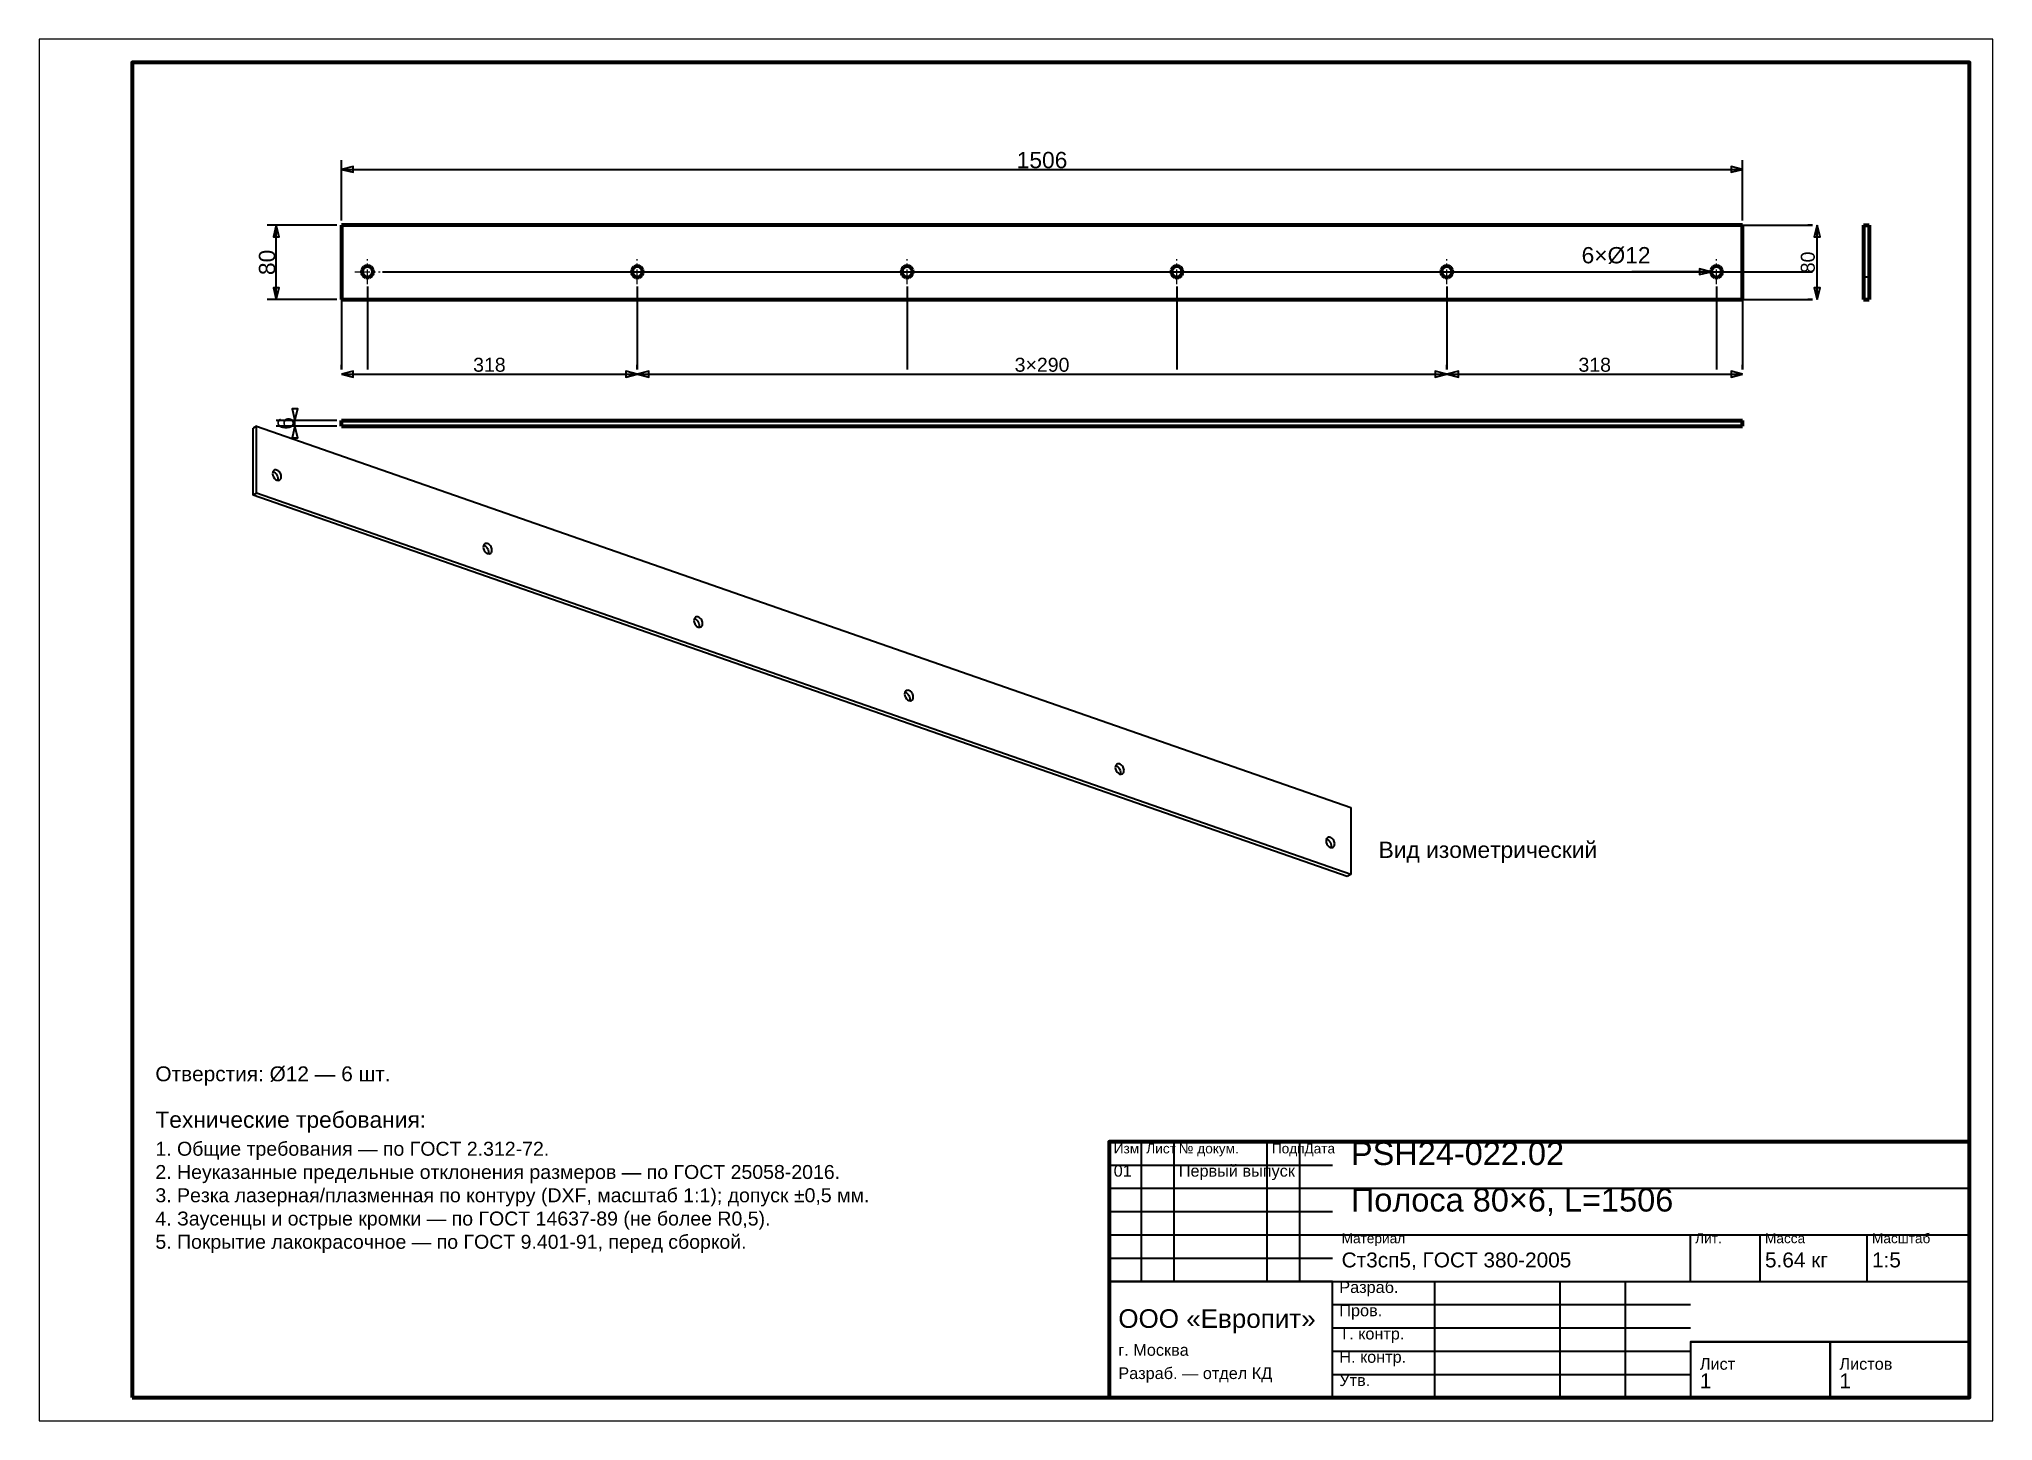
# Model space of a CAD drawing. Header units: millimetres. Extents: x 0 to 420, y 0 to 297.
import ezdxf
from ezdxf.enums import TextEntityAlignment as Align

# ---------------------------------------------------------------- set-up
doc = ezdxf.new("R2010")
doc.units = ezdxf.units.MM
doc.linetypes.add('CENTER', pattern=[5.08, 3.175, -0.635, 0.635, -0.635])
doc.linetypes.add('DASHED', pattern=[1.524, 1.27, -0.254])
doc.styles.add('GOST', font='Arial')

msp = doc.modelspace()

# ---------------------------------------------------------------- texts
at = {"color": 7, "style": 'GOST'}
for s, height, p in [('1506', 3.5, (215.6, 271)), ('318', 3, (96.8, 227)), ('3×290', 3, (215.6, 227)), ('318', 3, (334.4, 227))]:
    msp.add_text(s, height=height, dxfattribs=at).set_placement(p, align=Align.MIDDLE)
msp.add_text('6×Ø12', height=3.5, dxfattribs=at).set_placement((346.4, 248.8), align=Align.RIGHT)
for s, height, p in [('80', 3.5, (49, 249)), ('80', 3, (380.2, 249)), ('6', 3.5, (53, 214.4))]:
    msp.add_text(s, height=height, rotation=90, dxfattribs=at).set_placement(p, align=Align.MIDDLE)
at = {"color": 3, "style": 'GOST'}
for s, height, p in [('Вид изометрический', 3.5, (287.95, 121)), ('Технические требования:', 3.5, (25, 63)), ('1. Общие требования — по ГОСТ 2.312-72.', 3, (25, 57)), ('Изм.', 2.1, (231, 57.5)), ('Лист', 2.1, (238, 57.5)), ('№ докум.', 2.1, (245, 57.5)), ('Подп.', 2.1, (265, 57.5)), ('Дата', 2.1, (272, 57.5)), ('PSH24-022.02', 5, (282, 55)), ('2. Неуказанные предельные отклонения размеров — по ГОСТ 25058-2016.', 3, (25, 52)), ('01', 2.5, (231, 52.5)), ('Первый выпуск', 2.5, (245, 52.5)), ('3. Резка лазерная/плазменная по контуру (DXF, масштаб 1:1); допуск ±0,5 мм.', 3, (25, 47)), ('Полоса 80×6, L=1506', 5, (282, 45)), ('4. Заусенцы и острые кромки — по ГОСТ 14637-89 (не более R0,5).', 3, (25, 42)), ('5. Покрытие лакокрасочное — по ГОСТ 9.401-91, перед сборкой.', 3, (25, 37)), ('Материал', 2.1, (280, 38.2)), ('Лит.', 2.1, (356, 38.2)), ('Масса', 2.1, (371, 38.2)), ('Масштаб', 2.1, (394, 38.2)), ('Ст3сп5, ГОСТ 380-2005', 3.2, (280, 33)), ('5.64 кг', 3.2, (371, 33)), ('1:5', 3.2, (394, 33)), ('Разраб.', 2.5, (279.5, 27.5)), ('ООО «Европит»', 4, (232, 20)), ('Пров.', 2.5, (279.5, 22.5)), ('Т. контр.', 2.5, (279.5, 17.5)), ('г. Москва', 2.5, (232, 14)), ('Н. контр.', 2.5, (279.5, 12.5)), ('Лист', 2.5, (357, 11)), ('Листов', 2.5, (387, 11)), ('Разраб. — отдел КД', 2.5, (232, 9)), ('Утв.', 2.5, (279.5, 7.5)), ('1', 3.2, (357, 7)), ('1', 3.2, (387, 7))]:
    msp.add_text(s, height=height, dxfattribs=at).set_placement(p)
at = {"color": 6, "style": 'GOST'}
msp.add_text('Отверстия: Ø12 — 6 шт.', height=3.2, dxfattribs=at).set_placement((25, 73))

# ---------------------------------------------------------------- linework, layer by layer
at = {"color": 7, "lineweight": 35}
for p, q in [((65, 258), (65, 271)), ((65, 269), (366.2, 269)), ((366.2, 258), (366.2, 271)), ((64, 257), (49, 257)), ((51, 241), (51, 257)), ((366.2, 257), (381.2, 257)), ((381.2, 257), (380.2, 257)), ((382.2, 241), (382.2, 257)), ((70.6, 243.8), (70.6, 226)), ((73.8, 247), (381.2, 247)), ((128.6, 243.8), (128.6, 226)), ((131.8, 247), (381.2, 247)), ((186.6, 243.8), (186.6, 226)), ((189.8, 247), (381.2, 247)), ((244.6, 243.8), (244.6, 226)), ((247.8, 247), (381.2, 247)), ((302.6, 243.8), (302.6, 226)), ((305.8, 247), (381.2, 247)), ((347.4, 247), (342.4, 247)), ((359.4, 247), (347.4, 247)), ((360.6, 243.8), (360.6, 226)), ((363.8, 247), (381.2, 247)), ((64, 241), (49, 241)), ((65, 241), (65, 226)), ((366.2, 241), (366.2, 226)), ((366.2, 241), (381.2, 241)), ((381.2, 241), (380.2, 241)), ((65, 226), (65, 227)), ((128.6, 226), (128.6, 227)), ((128.6, 226), (128.6, 227)), ((302.6, 226), (302.6, 227)), ((302.6, 226), (302.6, 227)), ((366.2, 226), (366.2, 227)), ((65, 225), (128.6, 225)), ((128.6, 225), (302.6, 225)), ((302.6, 225), (366.2, 225)), ((64, 215), (51, 215)), ((55, 213.8), (55, 215)), ((64, 213.8), (51, 213.8)), ((237, 30), (237, 60)), ((244, 30), (244, 60)), ((264, 30), (264, 60)), ((271, 30), (271, 60)), ((230, 55), (278, 55)), ((230, 50), (278, 50)), ((278, 50), (415, 50)), ((230, 45), (278, 45)), ((230, 40), (278, 40)), ((278, 40), (415, 40)), ((355, 30), (355, 40)), ((370, 30), (370, 40)), ((393, 30), (393, 40)), ((230, 35), (278, 35)), ((230, 30), (278, 30)), ((278, 30), (415, 30)), ((300, 5), (300, 30)), ((327, 5), (327, 30)), ((341, 5), (341, 30)), ((278, 25), (355, 25)), ((278, 20), (355, 20)), ((355, 17), (415, 17)), ((278, 15), (355, 15)), ((278, 10), (355, 10))]:
    msp.add_line(p, q, dxfattribs=at)
at = {"color": 1, "lineweight": 70}
for p, q in [((366.2, 257), (65, 257)), ((65, 257), (65, 241)), ((366.2, 241), (366.2, 257)), ((392.2, 257), (393.4, 257)), ((392.2, 257), (392.2, 241)), ((393.4, 257), (393.4, 241)), ((69.89, 247.97), (69.63, 247.71)), ((70.23, 248.14), (69.89, 247.97)), ((70.6, 248.2), (70.23, 248.14)), ((70.97, 248.14), (70.6, 248.2)), ((71.31, 247.97), (70.97, 248.14)), ((71.57, 247.71), (71.31, 247.97)), ((127.89, 247.97), (127.63, 247.71)), ((128.23, 248.14), (127.89, 247.97)), ((128.6, 248.2), (128.23, 248.14)), ((128.97, 248.14), (128.6, 248.2)), ((129.31, 247.97), (128.97, 248.14)), ((129.57, 247.71), (129.31, 247.97)), ((185.89, 247.97), (185.63, 247.71)), ((186.23, 248.14), (185.89, 247.97)), ((186.6, 248.2), (186.23, 248.14)), ((186.97, 248.14), (186.6, 248.2)), ((187.31, 247.97), (186.97, 248.14)), ((187.57, 247.71), (187.31, 247.97)), ((243.89, 247.97), (243.63, 247.71)), ((244.23, 248.14), (243.89, 247.97)), ((244.6, 248.2), (244.23, 248.14)), ((244.97, 248.14), (244.6, 248.2)), ((245.31, 247.97), (244.97, 248.14)), ((245.57, 247.71), (245.31, 247.97)), ((301.89, 247.97), (301.63, 247.71)), ((302.23, 248.14), (301.89, 247.97)), ((302.6, 248.2), (302.23, 248.14)), ((302.97, 248.14), (302.6, 248.2)), ((303.31, 247.97), (302.97, 248.14)), ((303.57, 247.71), (303.31, 247.97)), ((359.89, 247.97), (359.63, 247.71)), ((360.23, 248.14), (359.89, 247.97)), ((360.6, 248.2), (360.23, 248.14)), ((360.97, 248.14), (360.6, 248.2)), ((361.31, 247.97), (360.97, 248.14)), ((361.57, 247.71), (361.31, 247.97)), ((69.46, 247.37), (69.4, 247)), ((69.4, 247), (69.46, 246.63)), ((69.63, 247.71), (69.46, 247.37)), ((69.46, 246.63), (69.63, 246.29)), ((69.63, 246.29), (69.89, 246.03)), ((69.89, 246.03), (70.23, 245.86)), ((70.23, 245.86), (70.6, 245.8)), ((70.6, 245.8), (70.97, 245.86)), ((70.97, 245.86), (71.31, 246.03)), ((71.31, 246.03), (71.57, 246.29)), ((71.74, 247.37), (71.57, 247.71)), ((71.57, 246.29), (71.74, 246.63)), ((71.8, 247), (71.74, 247.37)), ((71.74, 246.63), (71.8, 247)), ((127.46, 247.37), (127.4, 247)), ((127.4, 247), (127.46, 246.63)), ((127.63, 247.71), (127.46, 247.37)), ((127.46, 246.63), (127.63, 246.29)), ((127.63, 246.29), (127.89, 246.03)), ((127.89, 246.03), (128.23, 245.86)), ((128.23, 245.86), (128.6, 245.8)), ((128.6, 245.8), (128.97, 245.86)), ((128.97, 245.86), (129.31, 246.03)), ((129.31, 246.03), (129.57, 246.29)), ((129.74, 247.37), (129.57, 247.71)), ((129.57, 246.29), (129.74, 246.63)), ((129.8, 247), (129.74, 247.37)), ((129.74, 246.63), (129.8, 247)), ((185.46, 247.37), (185.4, 247)), ((185.4, 247), (185.46, 246.63)), ((185.63, 247.71), (185.46, 247.37)), ((185.46, 246.63), (185.63, 246.29)), ((185.63, 246.29), (185.89, 246.03)), ((185.89, 246.03), (186.23, 245.86)), ((186.23, 245.86), (186.6, 245.8)), ((186.6, 245.8), (186.97, 245.86)), ((186.97, 245.86), (187.31, 246.03)), ((187.31, 246.03), (187.57, 246.29)), ((187.74, 247.37), (187.57, 247.71)), ((187.57, 246.29), (187.74, 246.63)), ((187.8, 247), (187.74, 247.37)), ((187.74, 246.63), (187.8, 247)), ((243.46, 247.37), (243.4, 247)), ((243.4, 247), (243.46, 246.63)), ((243.63, 247.71), (243.46, 247.37)), ((243.46, 246.63), (243.63, 246.29)), ((243.63, 246.29), (243.89, 246.03)), ((243.89, 246.03), (244.23, 245.86)), ((244.23, 245.86), (244.6, 245.8)), ((244.6, 245.8), (244.97, 245.86)), ((244.97, 245.86), (245.31, 246.03)), ((245.31, 246.03), (245.57, 246.29)), ((245.74, 247.37), (245.57, 247.71)), ((245.57, 246.29), (245.74, 246.63)), ((245.8, 247), (245.74, 247.37)), ((245.74, 246.63), (245.8, 247)), ((301.46, 247.37), (301.4, 247)), ((301.4, 247), (301.46, 246.63)), ((301.63, 247.71), (301.46, 247.37)), ((301.46, 246.63), (301.63, 246.29)), ((301.63, 246.29), (301.89, 246.03)), ((301.89, 246.03), (302.23, 245.86)), ((302.23, 245.86), (302.6, 245.8)), ((302.6, 245.8), (302.97, 245.86)), ((302.97, 245.86), (303.31, 246.03)), ((303.31, 246.03), (303.57, 246.29)), ((303.74, 247.37), (303.57, 247.71)), ((303.57, 246.29), (303.74, 246.63)), ((303.8, 247), (303.74, 247.37)), ((303.74, 246.63), (303.8, 247)), ((359.46, 247.37), (359.4, 247)), ((359.4, 247), (359.46, 246.63)), ((359.63, 247.71), (359.46, 247.37)), ((359.46, 246.63), (359.63, 246.29)), ((359.63, 246.29), (359.89, 246.03)), ((359.89, 246.03), (360.23, 245.86)), ((360.23, 245.86), (360.6, 245.8)), ((360.6, 245.8), (360.97, 245.86)), ((360.97, 245.86), (361.31, 246.03)), ((361.31, 246.03), (361.57, 246.29)), ((361.74, 247.37), (361.57, 247.71)), ((361.57, 246.29), (361.74, 246.63)), ((361.8, 247), (361.74, 247.37)), ((361.74, 246.63), (361.8, 247)), ((65, 241), (366.2, 241)), ((392.2, 241), (393.4, 241)), ((65, 213.8), (65, 215)), ((65, 215), (366.2, 215)), ((366.2, 213.8), (366.2, 215)), ((65, 213.8), (366.2, 213.8))]:
    msp.add_line(p, q, dxfattribs=at)
at = {"color": 5, "linetype": 'DASHED', "lineweight": 35}
for p, q in [((366.2, 257), (65, 257)), ((65, 257), (65, 241)), ((366.2, 241), (366.2, 257)), ((392.2, 257), (393.4, 257)), ((392.2, 241), (392.2, 257)), ((393.4, 241), (393.4, 257)), ((69.63, 247.71), (69.89, 247.97)), ((69.89, 247.97), (70.23, 248.14)), ((70.23, 248.14), (70.6, 248.2)), ((70.6, 248.2), (70.97, 248.14)), ((70.97, 248.14), (71.31, 247.97)), ((71.31, 247.97), (71.57, 247.71)), ((127.63, 247.71), (127.89, 247.97)), ((127.89, 247.97), (128.23, 248.14)), ((128.23, 248.14), (128.6, 248.2)), ((128.6, 248.2), (128.97, 248.14)), ((128.97, 248.14), (129.31, 247.97)), ((129.31, 247.97), (129.57, 247.71)), ((185.63, 247.71), (185.89, 247.97)), ((185.89, 247.97), (186.23, 248.14)), ((186.23, 248.14), (186.6, 248.2)), ((186.6, 248.2), (186.97, 248.14)), ((186.97, 248.14), (187.31, 247.97)), ((187.31, 247.97), (187.57, 247.71)), ((243.63, 247.71), (243.89, 247.97)), ((243.89, 247.97), (244.23, 248.14)), ((244.23, 248.14), (244.6, 248.2)), ((244.6, 248.2), (244.97, 248.14)), ((244.97, 248.14), (245.31, 247.97)), ((245.31, 247.97), (245.57, 247.71)), ((301.63, 247.71), (301.89, 247.97)), ((301.89, 247.97), (302.23, 248.14)), ((302.23, 248.14), (302.6, 248.2)), ((302.6, 248.2), (302.97, 248.14)), ((302.97, 248.14), (303.31, 247.97)), ((303.31, 247.97), (303.57, 247.71)), ((359.63, 247.71), (359.89, 247.97)), ((359.89, 247.97), (360.23, 248.14)), ((360.23, 248.14), (360.6, 248.2)), ((360.6, 248.2), (360.97, 248.14)), ((360.97, 248.14), (361.31, 247.97)), ((361.31, 247.97), (361.57, 247.71)), ((392.2, 248.17), (392.2, 248.2)), ((392.2, 248.2), (392.2, 248.17)), ((392.2, 248.17), (392.2, 248.2)), ((392.2, 248.2), (392.2, 248.17)), ((392.2, 248.17), (392.2, 248.2)), ((392.2, 248.2), (392.2, 248.17)), ((392.2, 248.17), (392.2, 248.2)), ((392.2, 248.2), (392.2, 248.17)), ((392.2, 248.17), (392.2, 248.2)), ((392.2, 248.2), (392.2, 248.17)), ((392.2, 248.17), (392.2, 248.2)), ((392.2, 248.2), (392.2, 248.17)), ((392.2, 248.08), (392.2, 248.17)), ((392.2, 248.17), (392.2, 248.08)), ((392.2, 248.08), (392.2, 248.17)), ((392.2, 248.17), (392.2, 248.08)), ((392.2, 248.08), (392.2, 248.17)), ((392.2, 248.17), (392.2, 248.08)), ((392.2, 248.08), (392.2, 248.17)), ((392.2, 248.17), (392.2, 248.08)), ((392.2, 248.08), (392.2, 248.17)), ((392.2, 248.17), (392.2, 248.08)), ((392.2, 248.08), (392.2, 248.17)), ((392.2, 248.17), (392.2, 248.08)), ((392.2, 247.94), (392.2, 248.08)), ((392.2, 248.08), (392.2, 247.94)), ((392.2, 247.94), (392.2, 248.08)), ((392.2, 248.08), (392.2, 247.94)), ((392.2, 247.94), (392.2, 248.08)), ((392.2, 248.08), (392.2, 247.94)), ((392.2, 247.94), (392.2, 248.08)), ((392.2, 248.08), (392.2, 247.94)), ((392.2, 247.94), (392.2, 248.08)), ((392.2, 248.08), (392.2, 247.94)), ((392.2, 247.94), (392.2, 248.08)), ((392.2, 248.08), (392.2, 247.94)), ((392.2, 247.75), (392.2, 247.94)), ((392.2, 247.94), (392.2, 247.75)), ((392.2, 247.75), (392.2, 247.94)), ((392.2, 247.94), (392.2, 247.75)), ((392.2, 247.75), (392.2, 247.94)), ((392.2, 247.94), (392.2, 247.75)), ((392.2, 247.75), (392.2, 247.94)), ((392.2, 247.94), (392.2, 247.75)), ((392.2, 247.75), (392.2, 247.94)), ((392.2, 247.94), (392.2, 247.75)), ((392.2, 247.75), (392.2, 247.94)), ((392.2, 247.94), (392.2, 247.75)), ((393.4, 248.17), (393.4, 248.2)), ((393.4, 248.2), (393.4, 248.17)), ((393.4, 248.17), (393.4, 248.2)), ((393.4, 248.2), (393.4, 248.17)), ((393.4, 248.17), (393.4, 248.2)), ((393.4, 248.2), (393.4, 248.17)), ((393.4, 248.17), (393.4, 248.2)), ((393.4, 248.2), (393.4, 248.17)), ((393.4, 248.17), (393.4, 248.2)), ((393.4, 248.2), (393.4, 248.17)), ((393.4, 248.17), (393.4, 248.2)), ((393.4, 248.2), (393.4, 248.17)), ((393.4, 248.08), (393.4, 248.17)), ((393.4, 248.17), (393.4, 248.08)), ((393.4, 248.08), (393.4, 248.17)), ((393.4, 248.17), (393.4, 248.08)), ((393.4, 248.08), (393.4, 248.17)), ((393.4, 248.17), (393.4, 248.08)), ((393.4, 248.08), (393.4, 248.17)), ((393.4, 248.17), (393.4, 248.08)), ((393.4, 248.08), (393.4, 248.17)), ((393.4, 248.17), (393.4, 248.08)), ((393.4, 248.08), (393.4, 248.17)), ((393.4, 248.17), (393.4, 248.08)), ((393.4, 247.94), (393.4, 248.08)), ((393.4, 248.08), (393.4, 247.94)), ((393.4, 247.94), (393.4, 248.08)), ((393.4, 248.08), (393.4, 247.94)), ((393.4, 247.94), (393.4, 248.08)), ((393.4, 248.08), (393.4, 247.94)), ((393.4, 247.94), (393.4, 248.08)), ((393.4, 248.08), (393.4, 247.94)), ((393.4, 247.94), (393.4, 248.08)), ((393.4, 248.08), (393.4, 247.94)), ((393.4, 247.94), (393.4, 248.08)), ((393.4, 248.08), (393.4, 247.94)), ((393.4, 247.75), (393.4, 247.94)), ((393.4, 247.94), (393.4, 247.75)), ((393.4, 247.75), (393.4, 247.94)), ((393.4, 247.94), (393.4, 247.75)), ((393.4, 247.75), (393.4, 247.94)), ((393.4, 247.94), (393.4, 247.75)), ((393.4, 247.75), (393.4, 247.94)), ((393.4, 247.94), (393.4, 247.75)), ((393.4, 247.75), (393.4, 247.94)), ((393.4, 247.94), (393.4, 247.75)), ((393.4, 247.75), (393.4, 247.94)), ((393.4, 247.94), (393.4, 247.75)), ((69.4, 247), (69.46, 247.37)), ((69.46, 246.63), (69.4, 247)), ((69.46, 247.37), (69.63, 247.71)), ((69.63, 246.29), (69.46, 246.63)), ((69.89, 246.03), (69.63, 246.29)), ((70.23, 245.86), (69.89, 246.03)), ((70.6, 245.8), (70.23, 245.86)), ((70.97, 245.86), (70.6, 245.8)), ((71.31, 246.03), (70.97, 245.86)), ((71.57, 246.29), (71.31, 246.03)), ((71.57, 247.71), (71.74, 247.37)), ((71.74, 246.63), (71.57, 246.29)), ((71.74, 247.37), (71.8, 247)), ((71.8, 247), (71.74, 246.63)), ((127.4, 247), (127.46, 247.37)), ((127.46, 246.63), (127.4, 247)), ((127.46, 247.37), (127.63, 247.71)), ((127.63, 246.29), (127.46, 246.63)), ((127.89, 246.03), (127.63, 246.29)), ((128.23, 245.86), (127.89, 246.03)), ((128.6, 245.8), (128.23, 245.86)), ((128.97, 245.86), (128.6, 245.8)), ((129.31, 246.03), (128.97, 245.86)), ((129.57, 246.29), (129.31, 246.03)), ((129.57, 247.71), (129.74, 247.37)), ((129.74, 246.63), (129.57, 246.29)), ((129.74, 247.37), (129.8, 247)), ((129.8, 247), (129.74, 246.63)), ((185.4, 247), (185.46, 247.37)), ((185.46, 246.63), (185.4, 247)), ((185.46, 247.37), (185.63, 247.71)), ((185.63, 246.29), (185.46, 246.63)), ((185.89, 246.03), (185.63, 246.29)), ((186.23, 245.86), (185.89, 246.03)), ((186.6, 245.8), (186.23, 245.86)), ((186.97, 245.86), (186.6, 245.8)), ((187.31, 246.03), (186.97, 245.86)), ((187.57, 246.29), (187.31, 246.03)), ((187.57, 247.71), (187.74, 247.37)), ((187.74, 246.63), (187.57, 246.29)), ((187.74, 247.37), (187.8, 247)), ((187.8, 247), (187.74, 246.63)), ((243.4, 247), (243.46, 247.37)), ((243.46, 246.63), (243.4, 247)), ((243.46, 247.37), (243.63, 247.71)), ((243.63, 246.29), (243.46, 246.63)), ((243.89, 246.03), (243.63, 246.29)), ((244.23, 245.86), (243.89, 246.03)), ((244.6, 245.8), (244.23, 245.86)), ((244.97, 245.86), (244.6, 245.8)), ((245.31, 246.03), (244.97, 245.86)), ((245.57, 246.29), (245.31, 246.03)), ((245.57, 247.71), (245.74, 247.37)), ((245.74, 246.63), (245.57, 246.29)), ((245.74, 247.37), (245.8, 247)), ((245.8, 247), (245.74, 246.63)), ((301.4, 247), (301.46, 247.37)), ((301.46, 246.63), (301.4, 247)), ((301.46, 247.37), (301.63, 247.71)), ((301.63, 246.29), (301.46, 246.63)), ((301.89, 246.03), (301.63, 246.29)), ((302.23, 245.86), (301.89, 246.03)), ((302.6, 245.8), (302.23, 245.86)), ((302.97, 245.86), (302.6, 245.8)), ((303.31, 246.03), (302.97, 245.86)), ((303.57, 246.29), (303.31, 246.03)), ((303.57, 247.71), (303.74, 247.37)), ((303.74, 246.63), (303.57, 246.29)), ((303.74, 247.37), (303.8, 247)), ((303.8, 247), (303.74, 246.63)), ((359.4, 247), (359.46, 247.37)), ((359.46, 246.63), (359.4, 247)), ((359.46, 247.37), (359.63, 247.71)), ((359.63, 246.29), (359.46, 246.63)), ((359.89, 246.03), (359.63, 246.29)), ((360.23, 245.86), (359.89, 246.03)), ((360.6, 245.8), (360.23, 245.86)), ((360.97, 245.86), (360.6, 245.8)), ((361.31, 246.03), (360.97, 245.86)), ((361.57, 246.29), (361.31, 246.03)), ((361.57, 247.71), (361.74, 247.37)), ((361.74, 246.63), (361.57, 246.29)), ((361.74, 247.37), (361.8, 247)), ((361.8, 247), (361.74, 246.63)), ((392.2, 247.52), (392.2, 247.75)), ((392.2, 247.75), (392.2, 247.52)), ((392.2, 247.52), (392.2, 247.75)), ((392.2, 247.75), (392.2, 247.52)), ((392.2, 247.52), (392.2, 247.75)), ((392.2, 247.75), (392.2, 247.52)), ((392.2, 247.52), (392.2, 247.75)), ((392.2, 247.75), (392.2, 247.52)), ((392.2, 247.52), (392.2, 247.75)), ((392.2, 247.75), (392.2, 247.52)), ((392.2, 247.52), (392.2, 247.75)), ((392.2, 247.75), (392.2, 247.52)), ((392.2, 247.27), (392.2, 247.52)), ((392.2, 247.52), (392.2, 247.27)), ((392.2, 247.27), (392.2, 247.52)), ((392.2, 247.52), (392.2, 247.27)), ((392.2, 247.27), (392.2, 247.52)), ((392.2, 247.52), (392.2, 247.27)), ((392.2, 247.27), (392.2, 247.52)), ((392.2, 247.52), (392.2, 247.27)), ((392.2, 247.27), (392.2, 247.52)), ((392.2, 247.52), (392.2, 247.27)), ((392.2, 247.27), (392.2, 247.52)), ((392.2, 247.52), (392.2, 247.27)), ((392.2, 247), (392.2, 247.27)), ((392.2, 247.27), (392.2, 247)), ((392.2, 247), (392.2, 247.27)), ((392.2, 247.27), (392.2, 247)), ((392.2, 247), (392.2, 247.27)), ((392.2, 247.27), (392.2, 247)), ((392.2, 247), (392.2, 247.27)), ((392.2, 247.27), (392.2, 247)), ((392.2, 247), (392.2, 247.27)), ((392.2, 247.27), (392.2, 247)), ((392.2, 247), (392.2, 247.27)), ((392.2, 247.27), (392.2, 247)), ((392.2, 246.73), (392.2, 247)), ((392.2, 247), (392.2, 246.73)), ((392.2, 246.73), (392.2, 247)), ((392.2, 247), (392.2, 246.73)), ((392.2, 246.73), (392.2, 247)), ((392.2, 247), (392.2, 246.73)), ((392.2, 246.73), (392.2, 247)), ((392.2, 247), (392.2, 246.73)), ((392.2, 246.73), (392.2, 247)), ((392.2, 247), (392.2, 246.73)), ((392.2, 246.73), (392.2, 247)), ((392.2, 247), (392.2, 246.73)), ((392.2, 246.48), (392.2, 246.73)), ((392.2, 246.73), (392.2, 246.48)), ((392.2, 246.48), (392.2, 246.73)), ((392.2, 246.73), (392.2, 246.48)), ((392.2, 246.48), (392.2, 246.73)), ((392.2, 246.73), (392.2, 246.48)), ((392.2, 246.48), (392.2, 246.73)), ((392.2, 246.73), (392.2, 246.48)), ((392.2, 246.48), (392.2, 246.73)), ((392.2, 246.73), (392.2, 246.48)), ((392.2, 246.48), (392.2, 246.73)), ((392.2, 246.73), (392.2, 246.48)), ((392.2, 246.25), (392.2, 246.48)), ((392.2, 246.48), (392.2, 246.25)), ((392.2, 246.25), (392.2, 246.48)), ((392.2, 246.48), (392.2, 246.25)), ((392.2, 246.25), (392.2, 246.48)), ((392.2, 246.48), (392.2, 246.25)), ((392.2, 246.25), (392.2, 246.48)), ((392.2, 246.48), (392.2, 246.25)), ((392.2, 246.25), (392.2, 246.48)), ((392.2, 246.48), (392.2, 246.25)), ((392.2, 246.25), (392.2, 246.48)), ((392.2, 246.48), (392.2, 246.25)), ((392.2, 246.06), (392.2, 246.25)), ((392.2, 246.25), (392.2, 246.06)), ((392.2, 246.06), (392.2, 246.25)), ((392.2, 246.25), (392.2, 246.06)), ((392.2, 246.06), (392.2, 246.25)), ((392.2, 246.25), (392.2, 246.06)), ((392.2, 246.06), (392.2, 246.25)), ((392.2, 246.25), (392.2, 246.06)), ((392.2, 246.06), (392.2, 246.25)), ((392.2, 246.25), (392.2, 246.06)), ((392.2, 246.06), (392.2, 246.25)), ((392.2, 246.25), (392.2, 246.06)), ((392.2, 245.92), (392.2, 246.06)), ((392.2, 246.06), (392.2, 245.92)), ((392.2, 245.92), (392.2, 246.06)), ((392.2, 246.06), (392.2, 245.92)), ((392.2, 245.92), (392.2, 246.06)), ((392.2, 246.06), (392.2, 245.92)), ((392.2, 245.92), (392.2, 246.06)), ((392.2, 246.06), (392.2, 245.92)), ((392.2, 245.92), (392.2, 246.06)), ((392.2, 246.06), (392.2, 245.92)), ((392.2, 245.92), (392.2, 246.06)), ((392.2, 246.06), (392.2, 245.92)), ((392.2, 245.83), (392.2, 245.92)), ((392.2, 245.92), (392.2, 245.83)), ((392.2, 245.83), (392.2, 245.92)), ((392.2, 245.92), (392.2, 245.83)), ((392.2, 245.83), (392.2, 245.92)), ((392.2, 245.92), (392.2, 245.83)), ((392.2, 245.83), (392.2, 245.92)), ((392.2, 245.92), (392.2, 245.83)), ((392.2, 245.83), (392.2, 245.92)), ((392.2, 245.92), (392.2, 245.83)), ((392.2, 245.83), (392.2, 245.92)), ((392.2, 245.92), (392.2, 245.83)), ((392.2, 245.8), (392.2, 245.83)), ((392.2, 245.83), (392.2, 245.8)), ((392.2, 245.8), (392.2, 245.83)), ((392.2, 245.83), (392.2, 245.8)), ((392.2, 245.8), (392.2, 245.83)), ((392.2, 245.83), (392.2, 245.8)), ((392.2, 245.8), (392.2, 245.83)), ((392.2, 245.83), (392.2, 245.8)), ((392.2, 245.8), (392.2, 245.83)), ((392.2, 245.83), (392.2, 245.8)), ((392.2, 245.8), (392.2, 245.83)), ((392.2, 245.83), (392.2, 245.8)), ((393.4, 245.8), (392.2, 245.8)), ((393.4, 245.8), (392.2, 245.8)), ((393.4, 245.8), (392.2, 245.8)), ((393.4, 245.8), (392.2, 245.8)), ((393.4, 245.8), (392.2, 245.8)), ((393.4, 245.8), (392.2, 245.8)), ((393.4, 247.52), (393.4, 247.75)), ((393.4, 247.75), (393.4, 247.52)), ((393.4, 247.52), (393.4, 247.75)), ((393.4, 247.75), (393.4, 247.52)), ((393.4, 247.52), (393.4, 247.75)), ((393.4, 247.75), (393.4, 247.52)), ((393.4, 247.52), (393.4, 247.75)), ((393.4, 247.75), (393.4, 247.52)), ((393.4, 247.52), (393.4, 247.75)), ((393.4, 247.75), (393.4, 247.52)), ((393.4, 247.52), (393.4, 247.75)), ((393.4, 247.75), (393.4, 247.52)), ((393.4, 247.27), (393.4, 247.52)), ((393.4, 247.52), (393.4, 247.27)), ((393.4, 247.27), (393.4, 247.52)), ((393.4, 247.52), (393.4, 247.27)), ((393.4, 247.27), (393.4, 247.52)), ((393.4, 247.52), (393.4, 247.27)), ((393.4, 247.27), (393.4, 247.52)), ((393.4, 247.52), (393.4, 247.27)), ((393.4, 247.27), (393.4, 247.52)), ((393.4, 247.52), (393.4, 247.27)), ((393.4, 247.27), (393.4, 247.52)), ((393.4, 247.52), (393.4, 247.27)), ((393.4, 247), (393.4, 247.27)), ((393.4, 247.27), (393.4, 247)), ((393.4, 247), (393.4, 247.27)), ((393.4, 247.27), (393.4, 247)), ((393.4, 247), (393.4, 247.27)), ((393.4, 247.27), (393.4, 247)), ((393.4, 247), (393.4, 247.27)), ((393.4, 247.27), (393.4, 247)), ((393.4, 247), (393.4, 247.27)), ((393.4, 247.27), (393.4, 247)), ((393.4, 247), (393.4, 247.27)), ((393.4, 247.27), (393.4, 247)), ((393.4, 246.73), (393.4, 247)), ((393.4, 247), (393.4, 246.73)), ((393.4, 246.73), (393.4, 247)), ((393.4, 247), (393.4, 246.73)), ((393.4, 246.73), (393.4, 247)), ((393.4, 247), (393.4, 246.73)), ((393.4, 246.73), (393.4, 247)), ((393.4, 247), (393.4, 246.73)), ((393.4, 246.73), (393.4, 247)), ((393.4, 247), (393.4, 246.73)), ((393.4, 246.73), (393.4, 247)), ((393.4, 247), (393.4, 246.73)), ((393.4, 246.48), (393.4, 246.73)), ((393.4, 246.73), (393.4, 246.48)), ((393.4, 246.48), (393.4, 246.73)), ((393.4, 246.73), (393.4, 246.48)), ((393.4, 246.48), (393.4, 246.73)), ((393.4, 246.73), (393.4, 246.48)), ((393.4, 246.48), (393.4, 246.73)), ((393.4, 246.73), (393.4, 246.48)), ((393.4, 246.48), (393.4, 246.73)), ((393.4, 246.73), (393.4, 246.48)), ((393.4, 246.48), (393.4, 246.73)), ((393.4, 246.73), (393.4, 246.48)), ((393.4, 246.25), (393.4, 246.48)), ((393.4, 246.48), (393.4, 246.25)), ((393.4, 246.25), (393.4, 246.48)), ((393.4, 246.48), (393.4, 246.25)), ((393.4, 246.25), (393.4, 246.48)), ((393.4, 246.48), (393.4, 246.25)), ((393.4, 246.25), (393.4, 246.48)), ((393.4, 246.48), (393.4, 246.25)), ((393.4, 246.25), (393.4, 246.48)), ((393.4, 246.48), (393.4, 246.25)), ((393.4, 246.25), (393.4, 246.48)), ((393.4, 246.48), (393.4, 246.25)), ((393.4, 246.06), (393.4, 246.25)), ((393.4, 246.25), (393.4, 246.06)), ((393.4, 246.06), (393.4, 246.25)), ((393.4, 246.25), (393.4, 246.06)), ((393.4, 246.06), (393.4, 246.25)), ((393.4, 246.25), (393.4, 246.06)), ((393.4, 246.06), (393.4, 246.25)), ((393.4, 246.25), (393.4, 246.06)), ((393.4, 246.06), (393.4, 246.25)), ((393.4, 246.25), (393.4, 246.06)), ((393.4, 246.06), (393.4, 246.25)), ((393.4, 246.25), (393.4, 246.06)), ((393.4, 245.92), (393.4, 246.06)), ((393.4, 246.06), (393.4, 245.92)), ((393.4, 245.92), (393.4, 246.06)), ((393.4, 246.06), (393.4, 245.92)), ((393.4, 245.92), (393.4, 246.06)), ((393.4, 246.06), (393.4, 245.92)), ((393.4, 245.92), (393.4, 246.06)), ((393.4, 246.06), (393.4, 245.92)), ((393.4, 245.92), (393.4, 246.06)), ((393.4, 246.06), (393.4, 245.92)), ((393.4, 245.92), (393.4, 246.06)), ((393.4, 246.06), (393.4, 245.92)), ((393.4, 245.83), (393.4, 245.92)), ((393.4, 245.92), (393.4, 245.83)), ((393.4, 245.83), (393.4, 245.92)), ((393.4, 245.92), (393.4, 245.83)), ((393.4, 245.83), (393.4, 245.92)), ((393.4, 245.92), (393.4, 245.83)), ((393.4, 245.83), (393.4, 245.92)), ((393.4, 245.92), (393.4, 245.83)), ((393.4, 245.83), (393.4, 245.92)), ((393.4, 245.92), (393.4, 245.83)), ((393.4, 245.83), (393.4, 245.92)), ((393.4, 245.92), (393.4, 245.83)), ((393.4, 245.8), (393.4, 245.83)), ((393.4, 245.83), (393.4, 245.8)), ((393.4, 245.8), (393.4, 245.83)), ((393.4, 245.83), (393.4, 245.8)), ((393.4, 245.8), (393.4, 245.83)), ((393.4, 245.83), (393.4, 245.8)), ((393.4, 245.8), (393.4, 245.83)), ((393.4, 245.83), (393.4, 245.8)), ((393.4, 245.8), (393.4, 245.83)), ((393.4, 245.83), (393.4, 245.8)), ((393.4, 245.8), (393.4, 245.83)), ((393.4, 245.83), (393.4, 245.8)), ((65, 241), (366.2, 241)), ((392.2, 241), (393.4, 241)), ((366.2, 215), (65, 215)), ((65, 213.8), (65, 215)), ((69.41, 215), (69.4, 215)), ((69.4, 215), (69.43, 215)), ((69.43, 215), (69.41, 215)), ((69.47, 215), (69.43, 215)), ((69.43, 215), (69.52, 215)), ((69.52, 215), (69.47, 215)), ((69.58, 215), (69.52, 215)), ((69.52, 215), (69.66, 215)), ((69.66, 215), (69.58, 215)), ((69.75, 215), (69.66, 215)), ((69.66, 215), (69.85, 215)), ((69.85, 215), (69.75, 215)), ((69.96, 215), (69.85, 215)), ((69.85, 215), (70.08, 215)), ((70.08, 215), (69.96, 215)), ((70.2, 215), (70.08, 215)), ((70.08, 215), (70.33, 215)), ((70.33, 215), (70.2, 215)), ((70.47, 215), (70.33, 215)), ((70.33, 215), (70.6, 215)), ((70.6, 215), (70.47, 215)), ((70.6, 215), (70.87, 215)), ((70.73, 215), (70.6, 215)), ((70.87, 215), (70.73, 215)), ((70.87, 215), (71.12, 215)), ((71, 215), (70.87, 215)), ((71.12, 215), (71, 215)), ((71.12, 215), (71.35, 215)), ((71.24, 215), (71.12, 215)), ((71.35, 215), (71.24, 215)), ((71.35, 215), (71.54, 215)), ((71.45, 215), (71.35, 215)), ((71.54, 215), (71.45, 215)), ((71.54, 215), (71.68, 215)), ((71.62, 215), (71.54, 215)), ((71.68, 215), (71.62, 215)), ((71.68, 215), (71.77, 215)), ((71.73, 215), (71.68, 215)), ((71.77, 215), (71.73, 215)), ((71.77, 215), (71.8, 215)), ((71.79, 215), (71.77, 215)), ((71.8, 215), (71.79, 215)), ((127.41, 215), (127.4, 215)), ((127.4, 215), (127.43, 215)), ((127.43, 215), (127.41, 215)), ((127.47, 215), (127.43, 215)), ((127.43, 215), (127.52, 215)), ((127.52, 215), (127.47, 215)), ((127.58, 215), (127.52, 215)), ((127.52, 215), (127.66, 215)), ((127.66, 215), (127.58, 215)), ((127.75, 215), (127.66, 215)), ((127.66, 215), (127.85, 215)), ((127.85, 215), (127.75, 215)), ((127.96, 215), (127.85, 215)), ((127.85, 215), (128.08, 215)), ((128.08, 215), (127.96, 215)), ((128.2, 215), (128.08, 215)), ((128.08, 215), (128.33, 215)), ((128.33, 215), (128.2, 215)), ((128.47, 215), (128.33, 215)), ((128.33, 215), (128.6, 215)), ((128.6, 215), (128.47, 215)), ((128.6, 215), (128.87, 215)), ((128.73, 215), (128.6, 215)), ((128.87, 215), (128.73, 215)), ((128.87, 215), (129.12, 215)), ((129, 215), (128.87, 215)), ((129.12, 215), (129, 215)), ((129.12, 215), (129.35, 215)), ((129.24, 215), (129.12, 215)), ((129.35, 215), (129.24, 215)), ((129.35, 215), (129.54, 215)), ((129.45, 215), (129.35, 215)), ((129.54, 215), (129.45, 215)), ((129.54, 215), (129.68, 215)), ((129.62, 215), (129.54, 215)), ((129.68, 215), (129.62, 215)), ((129.68, 215), (129.77, 215)), ((129.73, 215), (129.68, 215)), ((129.77, 215), (129.73, 215)), ((129.77, 215), (129.8, 215)), ((129.79, 215), (129.77, 215)), ((129.8, 215), (129.79, 215)), ((185.41, 215), (185.4, 215)), ((185.4, 215), (185.43, 215)), ((185.43, 215), (185.41, 215)), ((185.47, 215), (185.43, 215)), ((185.43, 215), (185.52, 215)), ((185.52, 215), (185.47, 215)), ((185.58, 215), (185.52, 215)), ((185.52, 215), (185.66, 215)), ((185.66, 215), (185.58, 215)), ((185.75, 215), (185.66, 215)), ((185.66, 215), (185.85, 215)), ((185.85, 215), (185.75, 215)), ((185.96, 215), (185.85, 215)), ((185.85, 215), (186.08, 215)), ((186.08, 215), (185.96, 215)), ((186.2, 215), (186.08, 215)), ((186.08, 215), (186.33, 215)), ((186.33, 215), (186.2, 215)), ((186.47, 215), (186.33, 215)), ((186.33, 215), (186.6, 215)), ((186.6, 215), (186.47, 215)), ((186.6, 215), (186.87, 215)), ((186.73, 215), (186.6, 215)), ((186.87, 215), (186.73, 215)), ((186.87, 215), (187.12, 215)), ((187, 215), (186.87, 215)), ((187.12, 215), (187, 215)), ((187.12, 215), (187.35, 215)), ((187.24, 215), (187.12, 215)), ((187.35, 215), (187.24, 215)), ((187.35, 215), (187.54, 215)), ((187.45, 215), (187.35, 215)), ((187.54, 215), (187.45, 215)), ((187.54, 215), (187.68, 215)), ((187.62, 215), (187.54, 215)), ((187.68, 215), (187.62, 215)), ((187.68, 215), (187.77, 215)), ((187.73, 215), (187.68, 215)), ((187.77, 215), (187.73, 215)), ((187.77, 215), (187.8, 215)), ((187.79, 215), (187.77, 215)), ((187.8, 215), (187.79, 215)), ((243.41, 215), (243.4, 215)), ((243.4, 215), (243.43, 215)), ((243.43, 215), (243.41, 215)), ((243.47, 215), (243.43, 215)), ((243.43, 215), (243.52, 215)), ((243.52, 215), (243.47, 215)), ((243.58, 215), (243.52, 215)), ((243.52, 215), (243.66, 215)), ((243.66, 215), (243.58, 215)), ((243.75, 215), (243.66, 215)), ((243.66, 215), (243.85, 215)), ((243.85, 215), (243.75, 215)), ((243.96, 215), (243.85, 215)), ((243.85, 215), (244.08, 215)), ((244.08, 215), (243.96, 215)), ((244.2, 215), (244.08, 215)), ((244.08, 215), (244.33, 215)), ((244.33, 215), (244.2, 215)), ((244.47, 215), (244.33, 215)), ((244.33, 215), (244.6, 215)), ((244.6, 215), (244.47, 215)), ((244.6, 215), (244.87, 215)), ((244.73, 215), (244.6, 215)), ((244.87, 215), (244.73, 215)), ((244.87, 215), (245.12, 215)), ((245, 215), (244.87, 215)), ((245.12, 215), (245, 215)), ((245.12, 215), (245.35, 215)), ((245.24, 215), (245.12, 215)), ((245.35, 215), (245.24, 215)), ((245.35, 215), (245.54, 215)), ((245.45, 215), (245.35, 215)), ((245.54, 215), (245.45, 215)), ((245.54, 215), (245.68, 215)), ((245.62, 215), (245.54, 215)), ((245.68, 215), (245.62, 215)), ((245.68, 215), (245.77, 215)), ((245.73, 215), (245.68, 215)), ((245.77, 215), (245.73, 215)), ((245.77, 215), (245.8, 215)), ((245.79, 215), (245.77, 215)), ((245.8, 215), (245.79, 215)), ((301.41, 215), (301.4, 215)), ((301.4, 215), (301.43, 215)), ((301.43, 215), (301.41, 215)), ((301.47, 215), (301.43, 215)), ((301.43, 215), (301.52, 215)), ((301.52, 215), (301.47, 215)), ((301.58, 215), (301.52, 215)), ((301.52, 215), (301.66, 215)), ((301.66, 215), (301.58, 215)), ((301.75, 215), (301.66, 215)), ((301.66, 215), (301.85, 215)), ((301.85, 215), (301.75, 215)), ((301.96, 215), (301.85, 215)), ((301.85, 215), (302.08, 215)), ((302.08, 215), (301.96, 215)), ((302.2, 215), (302.08, 215)), ((302.08, 215), (302.33, 215)), ((302.33, 215), (302.2, 215)), ((302.47, 215), (302.33, 215)), ((302.33, 215), (302.6, 215)), ((302.6, 215), (302.47, 215)), ((302.6, 215), (302.87, 215)), ((302.73, 215), (302.6, 215)), ((302.87, 215), (302.73, 215)), ((302.87, 215), (303.12, 215)), ((303, 215), (302.87, 215)), ((303.12, 215), (303, 215)), ((303.12, 215), (303.35, 215)), ((303.24, 215), (303.12, 215)), ((303.35, 215), (303.24, 215)), ((303.35, 215), (303.54, 215)), ((303.45, 215), (303.35, 215)), ((303.54, 215), (303.45, 215)), ((303.54, 215), (303.68, 215)), ((303.62, 215), (303.54, 215)), ((303.68, 215), (303.62, 215)), ((303.68, 215), (303.77, 215)), ((303.73, 215), (303.68, 215)), ((303.77, 215), (303.73, 215)), ((303.77, 215), (303.8, 215)), ((303.79, 215), (303.77, 215)), ((303.8, 215), (303.79, 215)), ((359.41, 215), (359.4, 215)), ((359.4, 215), (359.43, 215)), ((359.43, 215), (359.41, 215)), ((359.47, 215), (359.43, 215)), ((359.43, 215), (359.52, 215)), ((359.52, 215), (359.47, 215)), ((359.58, 215), (359.52, 215)), ((359.52, 215), (359.66, 215)), ((359.66, 215), (359.58, 215)), ((359.75, 215), (359.66, 215)), ((359.66, 215), (359.85, 215)), ((359.85, 215), (359.75, 215)), ((359.96, 215), (359.85, 215)), ((359.85, 215), (360.08, 215)), ((360.08, 215), (359.96, 215)), ((360.2, 215), (360.08, 215)), ((360.08, 215), (360.33, 215)), ((360.33, 215), (360.2, 215)), ((360.47, 215), (360.33, 215)), ((360.33, 215), (360.6, 215)), ((360.6, 215), (360.47, 215)), ((360.6, 215), (360.87, 215)), ((360.73, 215), (360.6, 215)), ((360.87, 215), (360.73, 215)), ((360.87, 215), (361.12, 215)), ((361, 215), (360.87, 215)), ((361.12, 215), (361, 215)), ((361.12, 215), (361.35, 215)), ((361.24, 215), (361.12, 215)), ((361.35, 215), (361.24, 215)), ((361.35, 215), (361.54, 215)), ((361.45, 215), (361.35, 215)), ((361.54, 215), (361.45, 215)), ((361.54, 215), (361.68, 215)), ((361.62, 215), (361.54, 215)), ((361.68, 215), (361.62, 215)), ((361.68, 215), (361.77, 215)), ((361.73, 215), (361.68, 215)), ((361.77, 215), (361.73, 215)), ((361.77, 215), (361.8, 215)), ((361.79, 215), (361.77, 215)), ((361.8, 215), (361.79, 215)), ((366.2, 213.8), (366.2, 215)), ((366.2, 213.8), (65, 213.8)), ((69.43, 213.8), (69.4, 213.8)), ((69.4, 213.8), (69.41, 213.8)), ((69.41, 213.8), (69.43, 213.8)), ((69.52, 213.8), (69.43, 213.8)), ((69.43, 213.8), (69.47, 213.8)), ((69.47, 213.8), (69.52, 213.8)), ((69.66, 213.8), (69.52, 213.8)), ((69.52, 213.8), (69.58, 213.8)), ((69.58, 213.8), (69.66, 213.8)), ((69.85, 213.8), (69.66, 213.8)), ((69.66, 213.8), (69.75, 213.8)), ((69.75, 213.8), (69.85, 213.8)), ((70.08, 213.8), (69.85, 213.8)), ((69.85, 213.8), (69.96, 213.8)), ((69.96, 213.8), (70.08, 213.8)), ((70.33, 213.8), (70.08, 213.8)), ((70.08, 213.8), (70.2, 213.8)), ((70.2, 213.8), (70.33, 213.8)), ((70.6, 213.8), (70.33, 213.8)), ((70.33, 213.8), (70.47, 213.8)), ((70.47, 213.8), (70.6, 213.8)), ((70.6, 213.8), (70.73, 213.8)), ((70.87, 213.8), (70.6, 213.8)), ((70.73, 213.8), (70.87, 213.8)), ((70.87, 213.8), (71, 213.8)), ((71.12, 213.8), (70.87, 213.8)), ((71, 213.8), (71.12, 213.8)), ((71.12, 213.8), (71.24, 213.8)), ((71.35, 213.8), (71.12, 213.8)), ((71.24, 213.8), (71.35, 213.8)), ((71.35, 213.8), (71.45, 213.8)), ((71.54, 213.8), (71.35, 213.8)), ((71.45, 213.8), (71.54, 213.8)), ((71.54, 213.8), (71.62, 213.8)), ((71.68, 213.8), (71.54, 213.8)), ((71.62, 213.8), (71.68, 213.8)), ((71.68, 213.8), (71.73, 213.8)), ((71.77, 213.8), (71.68, 213.8)), ((71.73, 213.8), (71.77, 213.8)), ((71.77, 213.8), (71.79, 213.8)), ((71.8, 213.8), (71.77, 213.8)), ((71.79, 213.8), (71.8, 213.8)), ((127.43, 213.8), (127.4, 213.8)), ((127.4, 213.8), (127.41, 213.8)), ((127.41, 213.8), (127.43, 213.8)), ((127.52, 213.8), (127.43, 213.8)), ((127.43, 213.8), (127.47, 213.8)), ((127.47, 213.8), (127.52, 213.8)), ((127.66, 213.8), (127.52, 213.8)), ((127.52, 213.8), (127.58, 213.8)), ((127.58, 213.8), (127.66, 213.8)), ((127.85, 213.8), (127.66, 213.8)), ((127.66, 213.8), (127.75, 213.8)), ((127.75, 213.8), (127.85, 213.8)), ((128.08, 213.8), (127.85, 213.8)), ((127.85, 213.8), (127.96, 213.8)), ((127.96, 213.8), (128.08, 213.8)), ((128.33, 213.8), (128.08, 213.8)), ((128.08, 213.8), (128.2, 213.8)), ((128.2, 213.8), (128.33, 213.8)), ((128.6, 213.8), (128.33, 213.8)), ((128.33, 213.8), (128.47, 213.8)), ((128.47, 213.8), (128.6, 213.8)), ((128.6, 213.8), (128.73, 213.8)), ((128.87, 213.8), (128.6, 213.8)), ((128.73, 213.8), (128.87, 213.8)), ((128.87, 213.8), (129, 213.8)), ((129.12, 213.8), (128.87, 213.8)), ((129, 213.8), (129.12, 213.8)), ((129.12, 213.8), (129.24, 213.8)), ((129.35, 213.8), (129.12, 213.8)), ((129.24, 213.8), (129.35, 213.8)), ((129.35, 213.8), (129.45, 213.8)), ((129.54, 213.8), (129.35, 213.8)), ((129.45, 213.8), (129.54, 213.8)), ((129.54, 213.8), (129.62, 213.8)), ((129.68, 213.8), (129.54, 213.8)), ((129.62, 213.8), (129.68, 213.8)), ((129.68, 213.8), (129.73, 213.8)), ((129.77, 213.8), (129.68, 213.8)), ((129.73, 213.8), (129.77, 213.8)), ((129.77, 213.8), (129.79, 213.8)), ((129.8, 213.8), (129.77, 213.8)), ((129.79, 213.8), (129.8, 213.8)), ((185.43, 213.8), (185.4, 213.8)), ((185.4, 213.8), (185.41, 213.8)), ((185.41, 213.8), (185.43, 213.8)), ((185.52, 213.8), (185.43, 213.8)), ((185.43, 213.8), (185.47, 213.8)), ((185.47, 213.8), (185.52, 213.8)), ((185.66, 213.8), (185.52, 213.8)), ((185.52, 213.8), (185.58, 213.8)), ((185.58, 213.8), (185.66, 213.8)), ((185.85, 213.8), (185.66, 213.8)), ((185.66, 213.8), (185.75, 213.8)), ((185.75, 213.8), (185.85, 213.8)), ((186.08, 213.8), (185.85, 213.8)), ((185.85, 213.8), (185.96, 213.8)), ((185.96, 213.8), (186.08, 213.8)), ((186.33, 213.8), (186.08, 213.8)), ((186.08, 213.8), (186.2, 213.8)), ((186.2, 213.8), (186.33, 213.8)), ((186.6, 213.8), (186.33, 213.8)), ((186.33, 213.8), (186.47, 213.8)), ((186.47, 213.8), (186.6, 213.8)), ((186.6, 213.8), (186.73, 213.8)), ((186.87, 213.8), (186.6, 213.8)), ((186.73, 213.8), (186.87, 213.8)), ((186.87, 213.8), (187, 213.8)), ((187.12, 213.8), (186.87, 213.8)), ((187, 213.8), (187.12, 213.8)), ((187.12, 213.8), (187.24, 213.8)), ((187.35, 213.8), (187.12, 213.8)), ((187.24, 213.8), (187.35, 213.8)), ((187.35, 213.8), (187.45, 213.8)), ((187.54, 213.8), (187.35, 213.8)), ((187.45, 213.8), (187.54, 213.8)), ((187.54, 213.8), (187.62, 213.8)), ((187.68, 213.8), (187.54, 213.8)), ((187.62, 213.8), (187.68, 213.8)), ((187.68, 213.8), (187.73, 213.8)), ((187.77, 213.8), (187.68, 213.8)), ((187.73, 213.8), (187.77, 213.8)), ((187.77, 213.8), (187.79, 213.8)), ((187.8, 213.8), (187.77, 213.8)), ((187.79, 213.8), (187.8, 213.8)), ((243.43, 213.8), (243.4, 213.8)), ((243.4, 213.8), (243.41, 213.8)), ((243.41, 213.8), (243.43, 213.8)), ((243.52, 213.8), (243.43, 213.8)), ((243.43, 213.8), (243.47, 213.8)), ((243.47, 213.8), (243.52, 213.8)), ((243.66, 213.8), (243.52, 213.8)), ((243.52, 213.8), (243.58, 213.8)), ((243.58, 213.8), (243.66, 213.8)), ((243.85, 213.8), (243.66, 213.8)), ((243.66, 213.8), (243.75, 213.8)), ((243.75, 213.8), (243.85, 213.8)), ((244.08, 213.8), (243.85, 213.8)), ((243.85, 213.8), (243.96, 213.8)), ((243.96, 213.8), (244.08, 213.8)), ((244.33, 213.8), (244.08, 213.8)), ((244.08, 213.8), (244.2, 213.8)), ((244.2, 213.8), (244.33, 213.8)), ((244.6, 213.8), (244.33, 213.8)), ((244.33, 213.8), (244.47, 213.8)), ((244.47, 213.8), (244.6, 213.8)), ((244.6, 213.8), (244.73, 213.8)), ((244.87, 213.8), (244.6, 213.8)), ((244.73, 213.8), (244.87, 213.8)), ((244.87, 213.8), (245, 213.8)), ((245.12, 213.8), (244.87, 213.8)), ((245, 213.8), (245.12, 213.8)), ((245.12, 213.8), (245.24, 213.8)), ((245.35, 213.8), (245.12, 213.8)), ((245.24, 213.8), (245.35, 213.8)), ((245.35, 213.8), (245.45, 213.8)), ((245.54, 213.8), (245.35, 213.8)), ((245.45, 213.8), (245.54, 213.8)), ((245.54, 213.8), (245.62, 213.8)), ((245.68, 213.8), (245.54, 213.8)), ((245.62, 213.8), (245.68, 213.8)), ((245.68, 213.8), (245.73, 213.8)), ((245.77, 213.8), (245.68, 213.8)), ((245.73, 213.8), (245.77, 213.8)), ((245.77, 213.8), (245.79, 213.8)), ((245.8, 213.8), (245.77, 213.8)), ((245.79, 213.8), (245.8, 213.8)), ((301.43, 213.8), (301.4, 213.8)), ((301.4, 213.8), (301.41, 213.8)), ((301.41, 213.8), (301.43, 213.8)), ((301.52, 213.8), (301.43, 213.8)), ((301.43, 213.8), (301.47, 213.8)), ((301.47, 213.8), (301.52, 213.8)), ((301.66, 213.8), (301.52, 213.8)), ((301.52, 213.8), (301.58, 213.8)), ((301.58, 213.8), (301.66, 213.8)), ((301.85, 213.8), (301.66, 213.8)), ((301.66, 213.8), (301.75, 213.8)), ((301.75, 213.8), (301.85, 213.8)), ((302.08, 213.8), (301.85, 213.8)), ((301.85, 213.8), (301.96, 213.8)), ((301.96, 213.8), (302.08, 213.8)), ((302.33, 213.8), (302.08, 213.8)), ((302.08, 213.8), (302.2, 213.8)), ((302.2, 213.8), (302.33, 213.8)), ((302.6, 213.8), (302.33, 213.8)), ((302.33, 213.8), (302.47, 213.8)), ((302.47, 213.8), (302.6, 213.8)), ((302.6, 213.8), (302.73, 213.8)), ((302.87, 213.8), (302.6, 213.8)), ((302.73, 213.8), (302.87, 213.8)), ((302.87, 213.8), (303, 213.8)), ((303.12, 213.8), (302.87, 213.8)), ((303, 213.8), (303.12, 213.8)), ((303.12, 213.8), (303.24, 213.8)), ((303.35, 213.8), (303.12, 213.8)), ((303.24, 213.8), (303.35, 213.8)), ((303.35, 213.8), (303.45, 213.8)), ((303.54, 213.8), (303.35, 213.8)), ((303.45, 213.8), (303.54, 213.8)), ((303.54, 213.8), (303.62, 213.8)), ((303.68, 213.8), (303.54, 213.8)), ((303.62, 213.8), (303.68, 213.8)), ((303.68, 213.8), (303.73, 213.8)), ((303.77, 213.8), (303.68, 213.8)), ((303.73, 213.8), (303.77, 213.8)), ((303.77, 213.8), (303.79, 213.8)), ((303.8, 213.8), (303.77, 213.8)), ((303.79, 213.8), (303.8, 213.8)), ((359.43, 213.8), (359.4, 213.8)), ((359.4, 213.8), (359.41, 213.8)), ((359.41, 213.8), (359.43, 213.8)), ((359.52, 213.8), (359.43, 213.8)), ((359.43, 213.8), (359.47, 213.8)), ((359.47, 213.8), (359.52, 213.8)), ((359.66, 213.8), (359.52, 213.8)), ((359.52, 213.8), (359.58, 213.8)), ((359.58, 213.8), (359.66, 213.8)), ((359.85, 213.8), (359.66, 213.8)), ((359.66, 213.8), (359.75, 213.8)), ((359.75, 213.8), (359.85, 213.8)), ((360.08, 213.8), (359.85, 213.8)), ((359.85, 213.8), (359.96, 213.8)), ((359.96, 213.8), (360.08, 213.8)), ((360.33, 213.8), (360.08, 213.8)), ((360.08, 213.8), (360.2, 213.8)), ((360.2, 213.8), (360.33, 213.8)), ((360.6, 213.8), (360.33, 213.8)), ((360.33, 213.8), (360.47, 213.8)), ((360.47, 213.8), (360.6, 213.8)), ((360.6, 213.8), (360.73, 213.8)), ((360.87, 213.8), (360.6, 213.8)), ((360.73, 213.8), (360.87, 213.8)), ((360.87, 213.8), (361, 213.8)), ((361.12, 213.8), (360.87, 213.8)), ((361, 213.8), (361.12, 213.8)), ((361.12, 213.8), (361.24, 213.8)), ((361.35, 213.8), (361.12, 213.8)), ((361.24, 213.8), (361.35, 213.8)), ((361.35, 213.8), (361.45, 213.8)), ((361.54, 213.8), (361.35, 213.8)), ((361.45, 213.8), (361.54, 213.8)), ((361.54, 213.8), (361.62, 213.8)), ((361.68, 213.8), (361.54, 213.8)), ((361.62, 213.8), (361.68, 213.8)), ((361.68, 213.8), (361.73, 213.8)), ((361.77, 213.8), (361.68, 213.8)), ((361.73, 213.8), (361.77, 213.8)), ((361.77, 213.8), (361.79, 213.8)), ((361.8, 213.8), (361.77, 213.8)), ((361.79, 213.8), (361.8, 213.8))]:
    msp.add_line(p, q, dxfattribs=at)
at = {"color": 4, "linetype": 'CENTER', "lineweight": 25}
for p, q in [((70.6, 244.3), (70.6, 249.7)), ((128.6, 244.3), (128.6, 249.7)), ((186.6, 244.3), (186.6, 249.7)), ((244.6, 244.3), (244.6, 249.7)), ((302.6, 244.3), (302.6, 249.7)), ((360.6, 244.3), (360.6, 249.7)), ((67.9, 247), (73.3, 247)), ((125.9, 247), (131.3, 247)), ((183.9, 247), (189.3, 247)), ((241.9, 247), (247.3, 247)), ((299.9, 247), (305.3, 247)), ((357.9, 247), (363.3, 247))]:
    msp.add_line(p, q, dxfattribs=at)
at = {"color": 1, "lineweight": 35}
for p, q in [((46.75, 213.8), (46, 213.39)), ((46, 198.99), (46, 213.39)), ((46.75, 199.4), (46.75, 213.8)), ((46.75, 213.8), (281.95, 131.81)), ((50.22, 203.9), (50.19, 203.58)), ((50.19, 203.58), (50.24, 203.23)), ((50.35, 204.16), (50.22, 203.9)), ((50.24, 203.23), (50.37, 202.89)), ((50.25, 203.98), (50.5, 203.89)), ((50.55, 204.33), (50.35, 204.16)), ((50.37, 202.89), (50.58, 202.59)), ((50.5, 203.89), (50.73, 203.74)), ((50.7, 204.39), (50.55, 204.33)), ((50.58, 202.59), (50.84, 202.35)), ((50.88, 204.4), (50.7, 204.39)), ((50.73, 203.74), (50.94, 203.53)), ((50.84, 202.35), (51.12, 202.19)), ((51.06, 204.38), (50.88, 204.4)), ((50.94, 203.53), (51.11, 203.27)), ((51.24, 204.31), (51.06, 204.38)), ((51.11, 203.27), (51.24, 202.99)), ((51.12, 202.19), (51.43, 202.15)), ((51.42, 204.2), (51.24, 204.31)), ((51.24, 202.99), (51.3, 202.69)), ((51.3, 202.41), (51.24, 202.16)), ((51.3, 202.69), (51.3, 202.41)), ((51.59, 204.05), (51.42, 204.2)), ((51.43, 202.15), (51.7, 202.22)), ((51.74, 203.88), (51.59, 204.05)), ((51.7, 202.22), (51.83, 202.32)), ((51.86, 203.68), (51.74, 203.88)), ((51.83, 202.32), (51.94, 202.46)), ((51.96, 203.47), (51.86, 203.68)), ((51.94, 202.46), (52.01, 202.62)), ((52.03, 203.24), (51.96, 203.47)), ((52.01, 202.62), (52.05, 202.82)), ((52.06, 203.02), (52.03, 203.24)), ((52.05, 202.82), (52.06, 203.02)), ((46.75, 199.4), (46, 198.99)), ((281.2, 117), (46, 198.99)), ((281.95, 117.41), (46.75, 199.4)), ((95.52, 188.11), (95.48, 187.79)), ((95.48, 187.79), (95.53, 187.45)), ((95.64, 188.37), (95.52, 188.11)), ((95.53, 187.45), (95.66, 187.1)), ((95.54, 188.19), (95.79, 188.11)), ((95.84, 188.54), (95.64, 188.37)), ((95.66, 187.1), (95.87, 186.8)), ((95.79, 188.11), (96.02, 187.95)), ((95.99, 188.6), (95.84, 188.54)), ((95.87, 186.8), (96.13, 186.56)), ((96.17, 188.61), (95.99, 188.6)), ((96.02, 187.95), (96.23, 187.74)), ((96.13, 186.56), (96.41, 186.41)), ((96.35, 188.59), (96.17, 188.61)), ((96.23, 187.74), (96.4, 187.48)), ((96.53, 188.52), (96.35, 188.59)), ((96.4, 187.48), (96.53, 187.2)), ((96.41, 186.41), (96.72, 186.36)), ((96.71, 188.41), (96.53, 188.52)), ((96.53, 187.2), (96.59, 186.9)), ((96.59, 186.62), (96.53, 186.37)), ((96.59, 186.9), (96.59, 186.62)), ((96.88, 188.26), (96.71, 188.41)), ((96.72, 186.36), (96.99, 186.43)), ((97.03, 188.09), (96.88, 188.26)), ((96.99, 186.43), (97.12, 186.53)), ((97.15, 187.89), (97.03, 188.09)), ((97.12, 186.53), (97.23, 186.67)), ((97.25, 187.68), (97.15, 187.89)), ((97.23, 186.67), (97.3, 186.83)), ((97.32, 187.46), (97.25, 187.68)), ((97.3, 186.83), (97.34, 187.03)), ((97.35, 187.24), (97.32, 187.46)), ((97.34, 187.03), (97.35, 187.24)), ((140.81, 172.32), (140.77, 172)), ((140.93, 172.58), (140.81, 172.32)), ((140.83, 172.4), (141.08, 172.32)), ((141.13, 172.75), (140.93, 172.58)), ((141.08, 172.32), (141.31, 172.16)), ((141.28, 172.81), (141.13, 172.75)), ((141.46, 172.83), (141.28, 172.81)), ((141.64, 172.8), (141.46, 172.83)), ((141.82, 172.73), (141.64, 172.8)), ((142, 172.62), (141.82, 172.73)), ((142.17, 172.47), (142, 172.62)), ((142.32, 172.3), (142.17, 172.47)), ((142.44, 172.1), (142.32, 172.3)), ((140.77, 172), (140.82, 171.66)), ((140.82, 171.66), (140.95, 171.32)), ((140.95, 171.32), (141.16, 171.01)), ((141.16, 171.01), (141.42, 170.77)), ((141.31, 172.16), (141.52, 171.95)), ((141.42, 170.77), (141.7, 170.62)), ((141.52, 171.95), (141.69, 171.69)), ((141.69, 171.69), (141.82, 171.41)), ((141.7, 170.62), (142.01, 170.57)), ((141.82, 171.41), (141.88, 171.12)), ((141.88, 170.84), (141.82, 170.58)), ((141.88, 171.12), (141.88, 170.84)), ((142.01, 170.57), (142.28, 170.64)), ((142.28, 170.64), (142.41, 170.74)), ((142.41, 170.74), (142.52, 170.88)), ((142.54, 171.89), (142.44, 172.1)), ((142.52, 170.88), (142.59, 171.05)), ((142.61, 171.67), (142.54, 171.89)), ((142.59, 171.05), (142.63, 171.24)), ((142.64, 171.45), (142.61, 171.67)), ((142.63, 171.24), (142.64, 171.45)), ((186.1, 156.53), (186.06, 156.22)), ((186.06, 156.22), (186.11, 155.87)), ((186.22, 156.79), (186.1, 156.53)), ((186.11, 155.87), (186.24, 155.53)), ((186.12, 156.61), (186.37, 156.53)), ((186.42, 156.96), (186.22, 156.79)), ((186.24, 155.53), (186.45, 155.22)), ((186.37, 156.53), (186.6, 156.38)), ((186.58, 157.02), (186.42, 156.96)), ((186.75, 157.04), (186.58, 157.02)), ((186.6, 156.38), (186.81, 156.16)), ((186.93, 157.01), (186.75, 157.04)), ((186.81, 156.16), (186.98, 155.9)), ((187.11, 156.94), (186.93, 157.01)), ((186.98, 155.9), (187.11, 155.62)), ((187.29, 156.83), (187.11, 156.94)), ((187.11, 155.62), (187.17, 155.33)), ((187.46, 156.69), (187.29, 156.83)), ((187.61, 156.51), (187.46, 156.69)), ((187.73, 156.31), (187.61, 156.51)), ((187.83, 156.1), (187.73, 156.31)), ((187.9, 155.88), (187.83, 156.1)), ((187.88, 155.26), (187.92, 155.45)), ((187.93, 155.66), (187.9, 155.88)), ((187.92, 155.45), (187.93, 155.66)), ((186.45, 155.22), (186.71, 154.98)), ((186.71, 154.98), (186.99, 154.83)), ((186.99, 154.83), (187.3, 154.78)), ((187.17, 155.05), (187.11, 154.8)), ((187.17, 155.33), (187.17, 155.05)), ((187.3, 154.78), (187.57, 154.86)), ((187.57, 154.86), (187.7, 154.95)), ((187.7, 154.95), (187.81, 155.09)), ((187.81, 155.09), (187.88, 155.26)), ((231.39, 140.74), (231.35, 140.43)), ((231.35, 140.43), (231.4, 140.08)), ((231.51, 141), (231.39, 140.74)), ((231.4, 140.08), (231.53, 139.74)), ((231.41, 140.83), (231.66, 140.74)), ((231.71, 141.17), (231.51, 141)), ((231.53, 139.74), (231.74, 139.43)), ((231.66, 140.74), (231.89, 140.59)), ((231.87, 141.23), (231.71, 141.17)), ((231.74, 139.43), (232, 139.19)), ((232.04, 141.25), (231.87, 141.23)), ((231.89, 140.59), (232.1, 140.37)), ((232, 139.19), (232.28, 139.04)), ((232.22, 141.22), (232.04, 141.25)), ((232.1, 140.37), (232.28, 140.12)), ((232.4, 141.15), (232.22, 141.22)), ((232.28, 140.12), (232.4, 139.83)), ((232.28, 139.04), (232.59, 138.99)), ((232.58, 141.04), (232.4, 141.15)), ((232.4, 139.83), (232.46, 139.54)), ((232.46, 139.26), (232.4, 139.01)), ((232.46, 139.54), (232.46, 139.26)), ((232.75, 140.9), (232.58, 141.04)), ((232.59, 138.99), (232.86, 139.07)), ((232.9, 140.72), (232.75, 140.9)), ((232.86, 139.07), (232.99, 139.17)), ((233.02, 140.52), (232.9, 140.72)), ((232.99, 139.17), (233.1, 139.3)), ((233.12, 140.31), (233.02, 140.52)), ((233.1, 139.3), (233.17, 139.47)), ((233.19, 140.09), (233.12, 140.31)), ((233.17, 139.47), (233.21, 139.66)), ((233.22, 139.87), (233.19, 140.09)), ((233.21, 139.66), (233.22, 139.87)), ((281.95, 131.81), (281.95, 117.41)), ((276.68, 124.96), (276.64, 124.64)), ((276.64, 124.64), (276.69, 124.29)), ((276.8, 125.21), (276.68, 124.96)), ((276.69, 124.29), (276.82, 123.95)), ((276.7, 125.04), (276.95, 124.95)), ((277, 125.39), (276.8, 125.21)), ((276.82, 123.95), (277.03, 123.64)), ((276.95, 124.95), (277.18, 124.8)), ((277.16, 125.44), (277, 125.39)), ((277.03, 123.64), (277.29, 123.4)), ((277.33, 125.46), (277.16, 125.44)), ((277.18, 124.8), (277.39, 124.59)), ((277.29, 123.4), (277.57, 123.25)), ((277.51, 125.43), (277.33, 125.46)), ((277.39, 124.59), (277.57, 124.33)), ((277.69, 125.36), (277.51, 125.43)), ((277.57, 124.33), (277.69, 124.04)), ((277.57, 123.25), (277.88, 123.21)), ((277.87, 125.25), (277.69, 125.36)), ((277.69, 124.04), (277.75, 123.75)), ((277.76, 123.47), (277.69, 123.22)), ((277.75, 123.75), (277.76, 123.47)), ((278.04, 125.11), (277.87, 125.25)), ((277.88, 123.21), (278.15, 123.28)), ((278.19, 124.93), (278.04, 125.11)), ((278.15, 123.28), (278.28, 123.38)), ((278.32, 124.74), (278.19, 124.93)), ((278.28, 123.38), (278.39, 123.51)), ((278.41, 124.52), (278.32, 124.74)), ((278.39, 123.51), (278.46, 123.68)), ((278.48, 124.3), (278.41, 124.52)), ((278.46, 123.68), (278.5, 123.87)), ((278.51, 124.08), (278.48, 124.3)), ((278.5, 123.87), (278.51, 124.08)), ((281.95, 117.41), (281.2, 117))]:
    msp.add_line(p, q, dxfattribs=at)
at = {"color": 7, "lineweight": 25}
msp.add_lwpolyline([(0, 0), (420, 0), (420, 297), (0, 297)], close=True, dxfattribs=at)
at = {"color": 7, "lineweight": 70}
for points in [[(20, 5), (415, 5), (415, 292), (20, 292)], [(230, 5), (415, 5), (415, 60), (230, 60)]]:
    msp.add_lwpolyline(points, close=True, dxfattribs=at)
at = {"color": 7, "lineweight": 35}
for points in [[(65, 269), (67.5, 268.38), (67.5, 269.62)], [(366.2, 269), (363.7, 269.62), (363.7, 268.38)], [(51, 257), (50.38, 254.5), (51.62, 254.5)], [(382.2, 257), (381.58, 254.5), (382.83, 254.5)], [(359.4, 247), (356.9, 247.62), (356.9, 246.37)], [(51, 241), (51.62, 243.5), (50.38, 243.5)], [(382.2, 241), (382.83, 243.5), (381.58, 243.5)], [(65, 225), (67.5, 224.37), (67.5, 225.62)], [(128.6, 225), (126.1, 225.62), (126.1, 224.37)], [(128.6, 225), (131.1, 224.37), (131.1, 225.62)], [(302.6, 225), (300.1, 225.62), (300.1, 224.37)], [(302.6, 225), (305.1, 224.37), (305.1, 225.62)], [(366.2, 225), (363.7, 225.62), (363.7, 224.37)], [(55, 215), (55.62, 217.5), (54.38, 217.5)], [(55, 213.8), (54.38, 211.3), (55.62, 211.3)], [(230, 5), (278, 5), (278, 30), (230, 30)], [(355, 5), (385, 5), (385, 17), (355, 17)], [(385, 5), (415, 5), (415, 17), (385, 17)]]:
    msp.add_lwpolyline(points, close=True, dxfattribs=at)

msp.set_redraw_order([(e.dxf.handle, doc.entitydb.next_handle()) for e in msp.query("TEXT MTEXT ATTDEF DIMENSION ARC_DIMENSION")])  # texts and dimensions are drawn at this point

doc.saveas('drawing.dxf')
